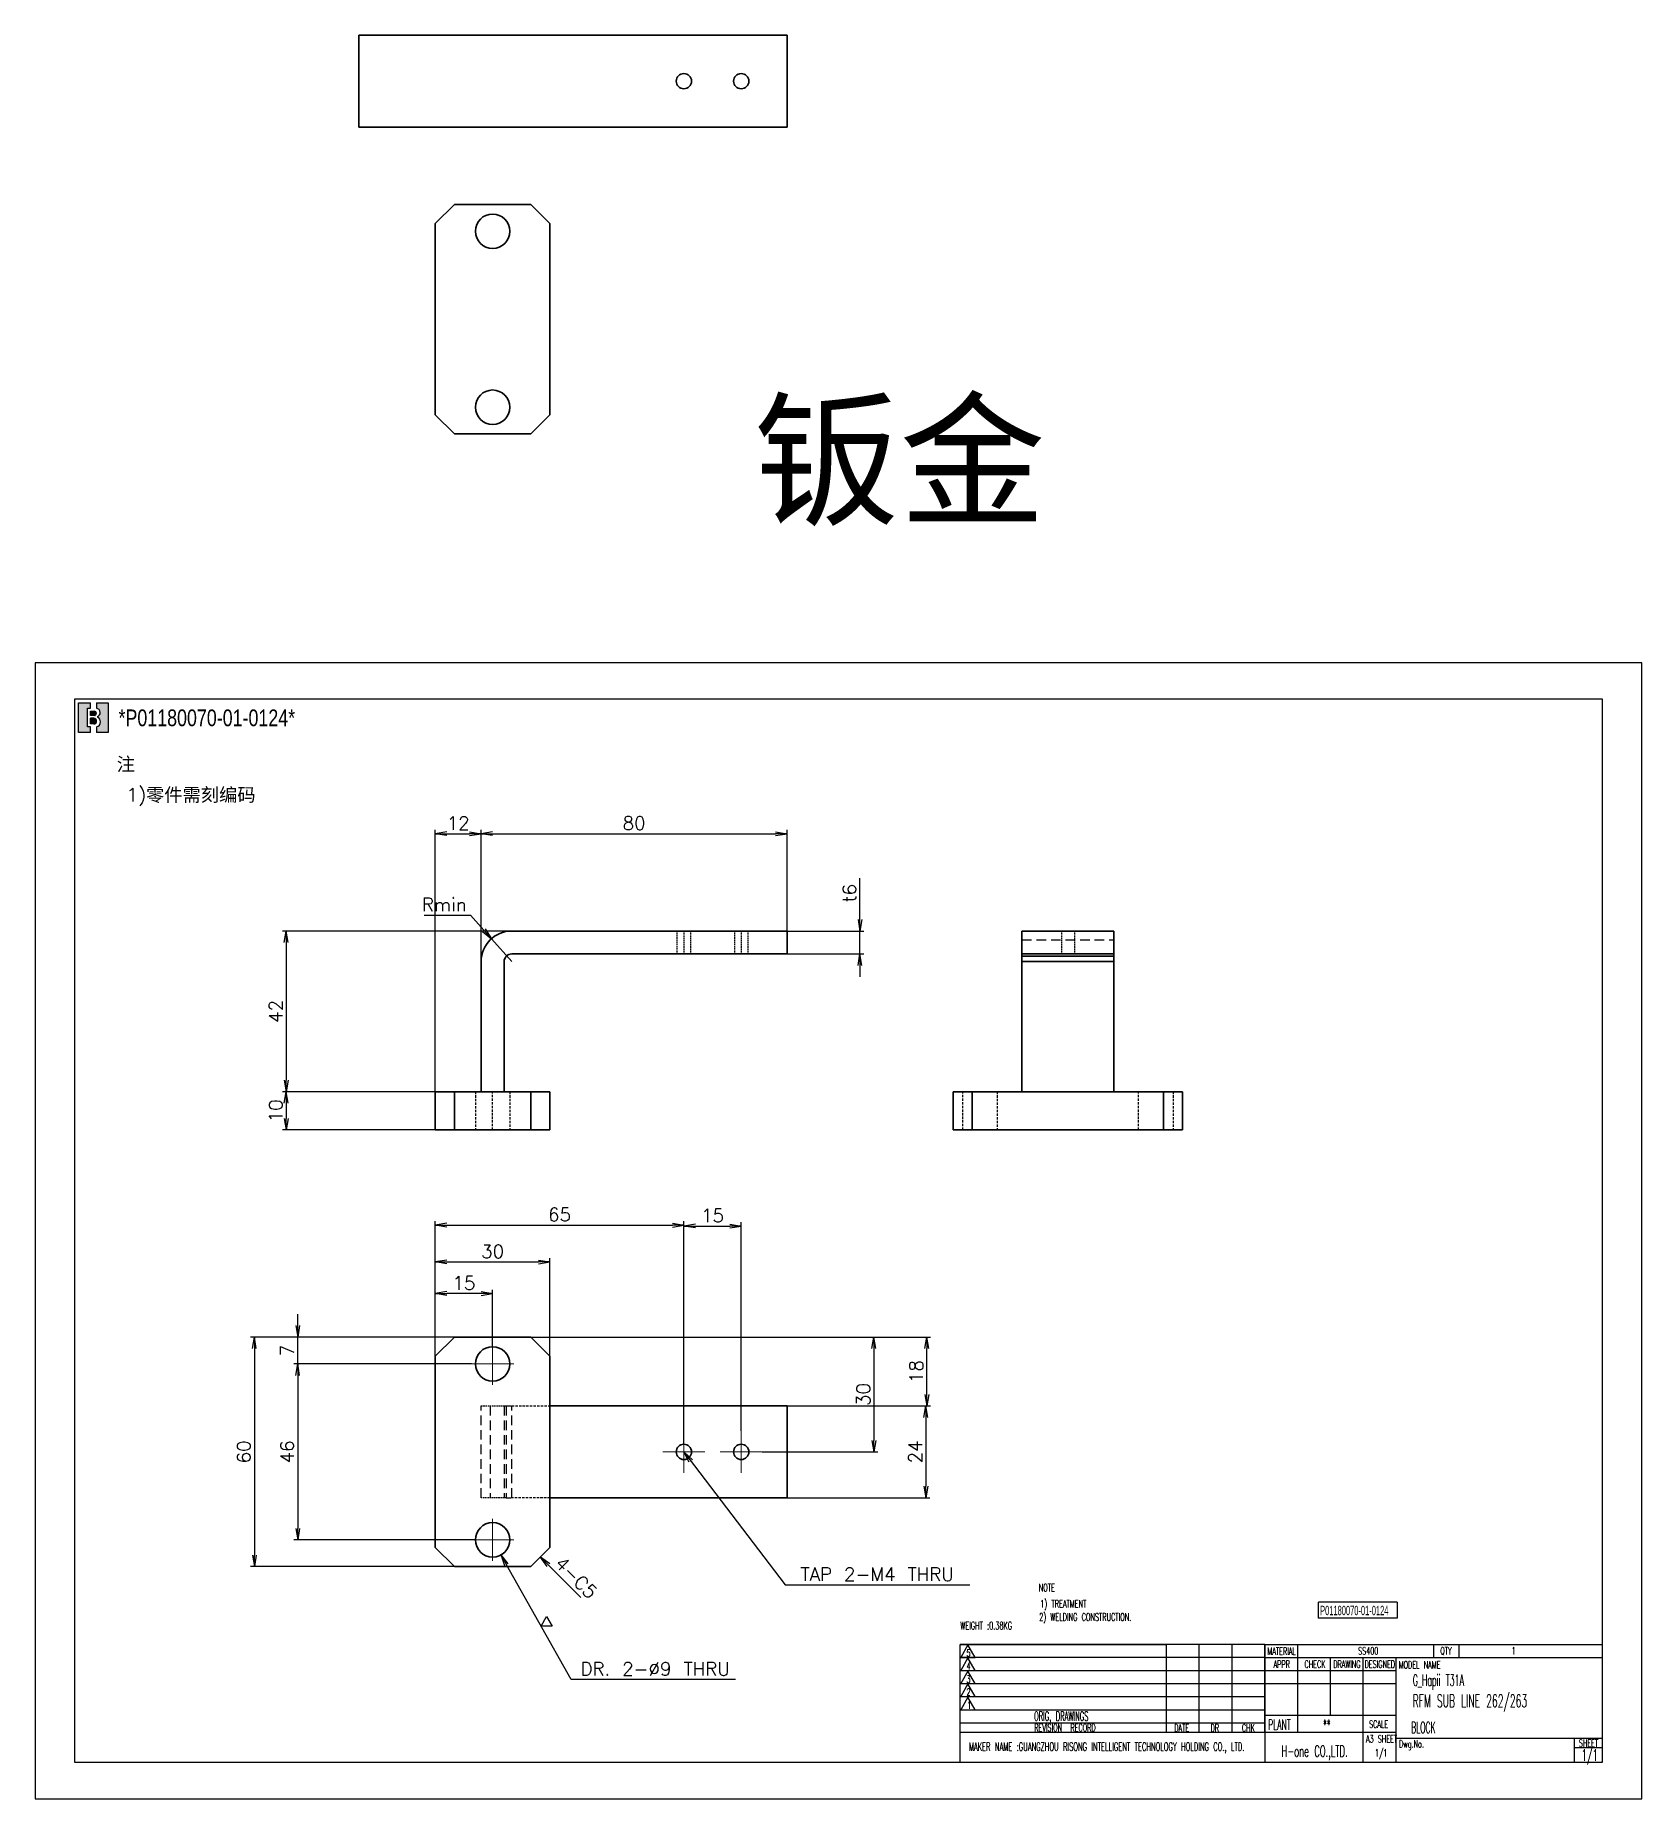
# Model space of a CAD drawing. Header units: inches. Extents: x 21 to 8642, y -3779 to 2137.
# Drawn here: x 5939.6 to 6359.6, y 18.9 to 480 of the extents above; entities that cross this region are included whole.
import ezdxf

# ---------------------------------------------------------------- set-up
doc = ezdxf.new("R2010")
doc.units = ezdxf.units.IN
doc.header["$MEASUREMENT"] = 0
doc.linetypes.add('CENTER-HOKUTO', pattern=[23, 20, -1, 1, -1])
doc.linetypes.add('HIDDEN-HOKUTO', pattern=[3.8, 2.5, -1.3])
doc.layers.add('AM_HID', color=1, linetype='HIDDEN-HOKUTO', lineweight=25)
doc.layers.add('title_frame', color=7, linetype='Continuous')
doc.layers.add('word_dim', color=253, linetype='Continuous')
doc.styles.add('MX_NOTE_STANDARD', font='txt.shx', dxfattribs={"bigfont": 'bigfont.shx'})
doc.styles.get("Standard").update_dxf_attribs({"font": 'txt', "bigfont": 'gbcbig.shx'})
doc.dimstyles.new('STANDARD1-1', dxfattribs={"dimtxt": 3.5, "dimasz": 3, "dimexe": 1, "dimexo": 0, "dimgap": 1, "dimtad": 3, "dimdsep": 46, "dimtxsty": 'Standard', "dimblk1": 'OPEN', "dimblk2": 'OPEN', "dimsah": 1, "dimcen": 0, "dimclrd": 256, "dimclre": 256, "dimclrt": 3, "dimazin": 2, "dimtfac": 1, "dimtmove": 0, "dimatfit": 3, "dimldrblk": 'OPEN', "dimfxl": 1, "dimtolj": 1, "dimlwd": 25, "dimlwe": 25, "dimarcsym": 0})
doc.dimstyles.new('STANDARD1-1$3', dxfattribs={"dimtxt": 3.5, "dimasz": 3, "dimexe": 1, "dimexo": 0, "dimgap": 1, "dimtad": 3, "dimtoh": 1, "dimdsep": 46, "dimtxsty": 'Standard', "dimblk1": 'OPEN', "dimblk2": 'OPEN', "dimsah": 1, "dimcen": 0, "dimclrd": 256, "dimclre": 256, "dimclrt": 3, "dimazin": 2, "dimtfac": 1, "dimtofl": 0, "dimtmove": 0, "dimatfit": 3, "dimldrblk": 'OPEN', "dimfxl": 1, "dimtolj": 1, "dimlwd": 25, "dimlwe": 25, "dimarcsym": 0})
doc.dimstyles.new('STANDARD1-1$4', dxfattribs={"dimtxt": 3.5, "dimasz": 3, "dimexe": 1, "dimexo": 0, "dimgap": 1, "dimtad": 3, "dimtoh": 1, "dimdsep": 46, "dimtxsty": 'Standard', "dimblk1": 'OPEN', "dimblk2": 'OPEN', "dimsah": 1, "dimcen": 0, "dimclrd": 256, "dimclre": 256, "dimclrt": 3, "dimazin": 2, "dimtfac": 1, "dimtmove": 0, "dimatfit": 3, "dimldrblk": 'OPEN', "dimfxl": 1, "dimtolj": 1, "dimlwd": 25, "dimlwe": 25, "dimarcsym": 0})

msp = doc.modelspace()

# ---------------------------------------------------------------- texts
at = {"linetype": 'Continuous', "ltscale": 2, "insert": (6127.37604701696, 382.8282132280747), "char_height": 28, "width": 97.82244757481385, "attachment_point": 1}
msp.add_mtext('{\\fMicrosoft YaHei|b0|i0|c134|p34;\\C3;钣金}', dxfattribs=at)
at = {"ltscale": 2, "char_height": 3.5, "attachment_point": 1}
for s, insert, width in [('{\\fSimSun|b0|i0|c134|p2;\\C3;注}', (5960.885780690007, 291.1571946869171), 10.36469167833275), ('{\\Fromans,bigfont|c134;\\C3;1)\\fSimSun|b0|i0|c134|p2;零件需刻编码}', (5963.451035547421, 283.149245848062), 96.90613264959393)]:
    msp.add_mtext(s, dxfattribs=dict(at, insert=insert, width=width))
at = {"linetype": 'Continuous', "insert": (6299.74631366617, 49.39659357394839), "char_height": 3, "width": 50.90000000000009, "attachment_point": 4}
msp.add_mtext('{\\W0.5;\\C3;G_Hapii T31A}', dxfattribs=at)
at = {"layer": 'title_frame', "color": 3, "style": 'MX_NOTE_STANDARD'}
for s, height, width, p in [('NOTE', 1.96, 0.5450000000000002, (6201.954994569651, 73.12166591203413)), ('1) TREATMENT', 1.96, 0.5450000000000002, (6202.343911195205, 68.89835340496711)), ('WEIGHT :0.38KG ', 1.96, 0.5450000000000002, (6181.468483228326, 63.19231998434179)), ('2) WELDING CONSTRUCTION.', 1.96, 0.5450000000000002, (6202.078182950545, 65.43998679446076)), ('5', 1.87964, 0.5450000000000002, (6183.029447071867, 56.09090098521256)), ('MATERIAL', 1.933344, 0.5450000000000002, (6261.741294885696, 56.51486143155989)), ('SS400', 1.933344, 0.5450000000000002, (6285.442534942968, 56.59878745065498)), ('QTY', 1.933344, 0.5450000000000002, (6306.942295685412, 56.59878745065498)), ('1', 1.933344, 0.5450000000000002, (6325.570114823002, 56.59878745065498)), ('4', 1.87964, 0.5450000000000002, (6183.029447071867, 52.68315493567707)), ('3', 1.87964, 0.5450000000000002, (6183.029447071867, 49.22420833602655)), ('APPR', 1.933344, 0.5450000000000002, (6263.33697429643, 53.11310312267005)), ('CHECK', 1.933344, 0.5450000000000002, (6271.43283407172, 53.11310312267005)), ('DRAWING', 1.933344, 0.5450000000000002, (6278.952334665753, 53.11310312267005)), ('DESIGNED', 1.933344, 0.5450000000000002, (6287.143814390294, 53.11310312267005)), ('MODEL NAME', 1.933344, 0.5450000000000002, (6296.072254097207, 52.96575117679595)), ('2', 1.87964, 0.5450000000000002, (6183.029447071867, 45.87932308995141)), ('RFM SUB LINE 262/263', 3.300000000000001, 0.534099999999995, (6299.707984858951, 42.82749827580983)), ('1', 1.87964, 0.5450000000000002, (6183.225689151006, 42.42037649029726)), ('ORIG, DRAWINGS', 2.362976051216126, 0.5450000000000002, (6200.7179890883, 39.31508789580903)), ('REVISION  RECORD', 1.933344, 0.5450000000000002, (6200.768018375356, 36.53366505760414)), ('DATE', 1.933344, 0.5450000000000002, (6237.381466988185, 36.45381033936201)), ('DR', 1.933344, 0.5450000000000002, (6246.875454950061, 36.44359218212912)), ('CHK', 1.933344, 0.5450000000000002, (6255.052092710948, 36.47635599921841)), ('PLANT', 2.6852, 0.5450000000000002, (6261.905229760365, 36.9703326283211)), ('**', 2.6852, 0.5450000000000002, (6276.262130416757, 36.9703326283211)), ('SCALE', 1.933344, 0.5450000000000002, (6288.319789401607, 37.4109506125983)), ('BLOCK', 2.94, 0.5, (6299.294160801366, 36.08535877504028)), ('MAKER NAME :GUANGZHOU RISONG INTELLIGENT TECHNOLOGY HOLDING CO., LTD.', 2.16, 0.5341000000000022, (6183.668040414314, 31.44275221408816)), ('H-one CO.,LTD.', 2.94, 0.5450000000000002, (6265.425053057088, 29.8948149286457)), ('A3 SHEET', 1.933344, 0.5450000000000002, (6287.49878219393, 33.59340656173072)), ('Dwg.No.', 1.933344, 0.5450000000000002, (6296.158109189391, 32.27450820723743)), ('SHEET', 1.933344, 0.5450000000000002, (6343.159084590823, 32.50389608834803)), ('1/1', 3, 0.5340999999999667, (6343.87600604506, 28.85220761176743)), ('1/1', 1.933344, 0.5450000000000002, (6289.850525246964, 29.91410233228953))]:
    msp.add_text(s, height=height, dxfattribs=dict(at, width=width)).set_placement(p)
at = {"layer": 'title_frame', "color": 3, "insert": (6275.51053575086, 69.3553344722909), "char_height": 2.45, "width": 4.110702489910182, "attachment_point": 1, "style": 'MX_NOTE_STANDARD'}
msp.add_mtext('{\\f3 of 9 Barcode|b0|i0|c0|p82;\\W0.5;P01180070-\\f3 of 9 Barcode|b0|i0|c134|p82;01\\f3 of 9 Barcode|b0|i0|c0|p82;-0\\f3 of 9 Barcode|b0|i0|c134|p82;1\\f3 of 9 Barcode|b0|i0|c0|p82;2\\f3 of 9 Barcode|b0|i0|c134|p82;4}', dxfattribs=at)
at = {"layer": 'word_dim', "color": 3, "linetype": 'Continuous', "ltscale": 2}
msp.add_text('4-C5', height=3.5, rotation=315, dxfattribs=at).set_placement((6075.164467057913, 80.09740898531663))
at = {"layer": 'word_dim', "color": 3, "linetype": 'Continuous', "insert": (5961.359333533184, 303.697621917634), "char_height": 4.361, "width": 100, "attachment_point": 1}
msp.add_mtext('{\\f3 of 9 Barcode|b0|i0|c0|p82;\\W0.8;*P01180070-\\f3 of 9 Barcode|b0|i0|c134|p82;01\\f3 of 9 Barcode|b0|i0|c0|p82;-0\\f3 of 9 Barcode|b0|i0|c134|p82;124\\f3 of 9 Barcode|b0|i0|c0|p82;*}', dxfattribs=at)
at = {"layer": 'word_dim', "color": 3, "linetype": 'Continuous', "ltscale": 2, "insert": (6139.639528833026, 75.84361755016425), "char_height": 3.5, "attachment_point": 7}
msp.add_mtext('TAP 2-M4 THRU', dxfattribs=at)

# ---------------------------------------------------------------- blocks, each defined once
blk = doc.blocks.new('B機密ﾏｰｸ')
blk.add_hatch(color=1).paths.add_polyline_path([(0.3999999986702711, 0.8149999997779807), (0.3999999986702711, 0.9999999997779806), (-1.3297288e-09, 0.9999999997779806), (-1.3297288e-09, -2.220193e-10), (0.3999999986702711, -2.220193e-10), (0.3999999986702711, 0.1849999997779807), (0.2999999986702711, 0.1849999997779807), (0.2999999986702711, 0.8149999997779807)])
h = blk.add_hatch(color=1)
edge = h.paths.add_edge_path()
edge.add_arc((0.5299999986702706, 0.6449999997779808), 0.07, 359.9999999999989, 450)
edge.add_line((0.5299999986702706, 0.7149999997779806), (0.3999999986702711, 0.7149999997779806))
edge.add_line((0.3999999986702711, 0.7149999997779806), (0.3999999986702711, 0.5749999997779809))
edge.add_line((0.3999999986702711, 0.5749999997779809), (0.5299999986702701, 0.5749999997779809))
edge.add_arc((0.5299999986702701, 0.6449999997779808), 0.07, 270, 359.9999999999999)
h = blk.add_hatch(color=1)
edge = h.paths.add_edge_path()
edge.add_line((0.5999999986702714, 0.9999999997779806), (0.5999999986702718, 0.8142220507965398))
edge.add_arc((0.5849999986702712, 0.6699999997779816), 0.1449999999999991, -5.115907697472721e-13, 84.06222754839428, ccw=False)
edge.add_arc((0.5849999986702707, 0.6699999997779802), 0.1449999999999993, -69.82872865353448, 1.1368683772161603e-13, ccw=False)
edge.add_line((0.6349999986702715, 0.5338934238898192), (0.6349999986702711, 0.5120827805020305))
edge.add_arc((0.5699999986702688, 0.3549999997779789), 0.1700000000000021, 3.979039320256561e-13, 67.5204943905955, ccw=False)
edge.add_arc((0.5699999986702724, 0.3549999997779802), 0.1699999999999993, -79.83575137827683, 0, ccw=False)
edge.add_line((0.5999999986702714, 0.1876679944711657), (0.5999999986702714, -2.220192918400699e-10))
edge.add_line((0.5999999986702714, -2.220193e-10), (0.9999999986702712, -2.220193e-10))
edge.add_line((0.9999999986702712, -2.220193e-10), (0.9999999986702712, 0.9999999997779806))
edge.add_line((0.9999999986702712, 0.9999999997779806), (0.5999999986702714, 0.9999999997779806))
h = blk.add_hatch(color=1)
edge = h.paths.add_edge_path()
edge.add_arc((0.5149999986702705, 0.3799999997779802), 0.095, 1.018e-13, 90)
edge.add_line((0.5149999986702705, 0.4749999997779804), (0.3999999986702711, 0.4749999997779808))
edge.add_line((0.3999999986702711, 0.4749999997779808), (0.3999999986702711, 0.2849999997779809))
edge.add_line((0.3999999986702711, 0.2849999997779809), (0.5149999986702718, 0.2849999997779809))
edge.add_arc((0.5149999986702718, 0.379999999777981), 0.095, 270, 360.0000000000003)
at = {"color": 1}
for p, q in [((-1.3297288e-09, -2.220193e-10), (-1.3297288e-09, 0.9999999997779806)), ((-1.3297288e-09, 0.9999999997779806), (0.3999999986702711, 0.9999999997779806)), ((0.2999999986702711, 0.8149999997779807), (0.3999999986702711, 0.8149999997779807)), ((0.2999999986702711, 0.1849999997779807), (0.2999999986702711, 0.8149999997779807)), ((0.3999999986702711, 0.8149999997779807), (0.3999999986702711, 0.9999999997779806)), ((0.3999999986702711, 0.7149999997779806), (0.5299999986702706, 0.7149999997779806)), ((0.3999999986702711, 0.5749999997779809), (0.3999999986702711, 0.7149999997779806)), ((0.5999999986702714, 0.9999999997779806), (0.5999999986702718, 0.8142220507965398)), ((0.5999999986702714, 0.9999999997779806), (0.9999999986702712, 0.9999999997779806)), ((0.5999999986702705, 0.6449999997779794), (0.59999999867027, 0.6449999997779803)), ((0.7299999986702704, 0.6699999997779807), (0.7299999986702704, 0.6699999997779802)), ((0.9999999986702712, 0.9999999997779806), (0.9999999986702712, -2.220193e-10)), ((0.3999999986702711, 0.1849999997779807), (0.2999999986702711, 0.1849999997779807)), ((0.5299999986702701, 0.5749999997779809), (0.3999999986702711, 0.5749999997779809)), ((0.5149999986702705, 0.4749999997779804), (0.3999999986702711, 0.4749999997779808)), ((0.3999999986702711, 0.2849999997779809), (0.3999999986702711, 0.4749999997779808)), ((0.5149999986702718, 0.2849999997779809), (0.3999999986702711, 0.2849999997779809)), ((0.3999999986702711, -2.220193e-10), (0.3999999986702711, 0.1849999997779807)), ((0.5699999986702711, 0.5249999997779802), (0.5699999986702716, 0.5249999997779807)), ((0.5999999986702714, 0.1876679944711657), (0.5999999986702714, -2.220193e-10)), ((0.6099999986702707, 0.3799999997779806), (0.609999998670272, 0.3799999997779815)), ((0.6349999986702715, 0.5338934238898192), (0.6349999986702711, 0.5120827805020305)), ((0.739999998670271, 0.3549999997779802), (0.739999998670271, 0.3549999997779802)), ((0.3999999986702711, -2.220193e-10), (-1.3297288e-09, -2.220193e-10)), ((0.9999999986702712, -2.220193e-10), (0.5999999986702714, -2.220193e-10))]:
    blk.add_line(p, q, dxfattribs=at)
for centre, radius, start, end in [((0.5299999986702706, 0.6449999997779808), 0.07, 359.9999999999989, 90), ((0.5299999986702701, 0.6449999997779808), 0.07, 270, 359.9999999999999), ((0.5849999986702712, 0.6699999997779816), 0.1449999999999991, 359.9999999999995, 84.06222754839432), ((0.5849999986702707, 0.6699999997779802), 0.1449999999999993, 290.1712713464655, 1.781e-13), ((0.5149999986702705, 0.3799999997779802), 0.095, 1.018e-13, 90), ((0.5149999986702718, 0.379999999777981), 0.095, 270, 2.799e-13), ((0.5699999986702724, 0.3549999997779802), 0.1699999999999993, 280.1642486217232, 0), ((0.5699999986702688, 0.3549999997779789), 0.1700000000000021, 4.58e-13, 67.52049439059552)]:
    blk.add_arc(centre, radius, start, end, dxfattribs=at)
blk.add_attdef('B機密ﾏｰｸ', (-0.0857467348302255, 1.074949466596297), '', height=0.2)
blk = doc.blocks.new('_Open')
at = {"color": 0, "lineweight": -2}
for p, q in [((-1, 0.1666666666666667), (0, 0)), ((-1, -0.1666666666666667), (0, 0)), ((0, 0), (-1, 0))]:
    blk.add_line(p, q, dxfattribs=at)
blk = doc.blocks.new('*D92')
at = {"layer": 'DEFPOINTS', "color": 0, "linetype": 'Continuous', "ltscale": 2, "transparency": 16777216}
for p in [(6064.164467057913, 245.7761581706886), (6005.210209275961, 203.7761581706923), (6044.164467057913, 203.7761581706923)]:
    blk.add_point(p, dxfattribs=at)
at = {"layer": 'word_dim', "linetype": 'Continuous', "lineweight": 25, "ltscale": 2, "transparency": 16777216}
for p, q in [((6064.164467057913, 245.7761581706886), (6004.210209275961, 245.7761581706886)), ((6005.210209275961, 242.7761581706886), (6005.210209275961, 206.7761581706923)), ((6044.164467057913, 203.7761581706923), (6004.210209275961, 203.7761581706923))]:
    blk.add_line(p, q, dxfattribs=at)
at = {"layer": 'word_dim', "linetype": 'Continuous', "lineweight": 25, "ltscale": 2, "transparency": 16777216, "xscale": 3, "yscale": 3, "zscale": 3}
for p, rotation in [((6005.210209275961, 245.7761581706886), 90), ((6005.210209275961, 203.7761581706923), 270)]:
    blk.add_blockref('_Open', p, dxfattribs=dict(at, rotation=rotation))
at = {"layer": 'word_dim', "color": 3, "linetype": 'Continuous', "ltscale": 2, "transparency": 16777216, "insert": (6002.460209275961, 224.7761581706914), "char_height": 3.5, "attachment_point": 5, "rotation": 90}
blk.add_mtext('\\A1;42', dxfattribs=at)
blk = doc.blocks.new('*D93')
at = {"layer": 'DEFPOINTS', "color": 0, "linetype": 'Continuous', "ltscale": 2, "transparency": 16777216}
for p in [(6044.164467057913, 203.7761581706923), (6005.210209275961, 193.7761581706959), (6044.164467057913, 193.7761581706959)]:
    blk.add_point(p, dxfattribs=at)
at = {"layer": 'word_dim', "linetype": 'Continuous', "lineweight": 25, "ltscale": 2, "transparency": 16777216}
for p, q in [((6044.164467057913, 203.7761581706923), (6004.210209275961, 203.7761581706923)), ((6005.210209275961, 200.7761581706923), (6005.210209275961, 196.7761581706959)), ((6044.164467057913, 193.7761581706959), (6004.210209275961, 193.7761581706959))]:
    blk.add_line(p, q, dxfattribs=at)
at = {"layer": 'word_dim', "linetype": 'Continuous', "lineweight": 25, "ltscale": 2, "transparency": 16777216, "xscale": 3, "yscale": 3, "zscale": 3}
for p, rotation in [((6005.210209275961, 203.7761581706923), 90), ((6005.210209275961, 193.7761581706959), 270)]:
    blk.add_blockref('_Open', p, dxfattribs=dict(at, rotation=rotation))
at = {"layer": 'word_dim', "color": 3, "linetype": 'Continuous', "ltscale": 2, "transparency": 16777216, "insert": (6002.460209275961, 198.7761581706951), "char_height": 3.5, "attachment_point": 5, "rotation": 90}
blk.add_mtext('\\A1;10', dxfattribs=at)
blk = doc.blocks.new('*D94')
at = {"layer": 'DEFPOINTS', "color": 0, "linetype": 'Continuous', "ltscale": 2, "transparency": 16777216}
for p in [(6049.164467057913, 139.5974089853166), (5996.877063302514, 79.59740898531665), (6052.56316714507, 79.59740898531663)]:
    blk.add_point(p, dxfattribs=at)
at = {"layer": 'word_dim', "linetype": 'Continuous', "lineweight": 25, "ltscale": 2, "transparency": 16777216}
for p, q in [((6049.164467057913, 139.5974089853166), (5995.877063302514, 139.5974089853166)), ((5996.877063302514, 136.5974089853166), (5996.877063302514, 82.59740898531665)), ((6052.56316714507, 79.59740898531663), (5995.877063302514, 79.59740898531665))]:
    blk.add_line(p, q, dxfattribs=at)
at = {"layer": 'word_dim', "linetype": 'Continuous', "lineweight": 25, "ltscale": 2, "transparency": 16777216, "xscale": 3, "yscale": 3, "zscale": 3}
for p, rotation in [((5996.877063302514, 139.5974089853166), 90), ((5996.877063302514, 79.59740898531665), 270)]:
    blk.add_blockref('_Open', p, dxfattribs=dict(at, rotation=rotation))
at = {"layer": 'word_dim', "color": 3, "linetype": 'Continuous', "ltscale": 2, "transparency": 16777216, "insert": (5994.127063302514, 109.5974089853176), "char_height": 3.5, "attachment_point": 5, "rotation": 90}
blk.add_mtext('\\A1;60', dxfattribs=at)
blk = doc.blocks.new('*D95')
at = {"layer": 'DEFPOINTS', "color": 0, "linetype": 'Continuous', "ltscale": 2, "transparency": 16777216}
for p in [(6066.431530005708, 139.5974089853203), (6172.683220177731, 139.5974089853202), (6079.872956461842, 121.5974089853166)]:
    blk.add_point(p, dxfattribs=at)
at = {"layer": 'word_dim', "linetype": 'Continuous', "lineweight": 25, "ltscale": 2, "transparency": 16777216}
for p, q in [((6066.431530005708, 139.5974089853203), (6173.683220177731, 139.5974089853202)), ((6172.683220177731, 124.5974089853166), (6172.683220177731, 136.5974089853202)), ((6079.872956461842, 121.5974089853166), (6173.683220177731, 121.5974089853166))]:
    blk.add_line(p, q, dxfattribs=at)
at = {"layer": 'word_dim', "linetype": 'Continuous', "lineweight": 25, "ltscale": 2, "transparency": 16777216, "xscale": 3, "yscale": 3, "zscale": 3}
for p, rotation in [((6172.683220177731, 139.5974089853202), 90), ((6172.683220177731, 121.5974089853166), 270)]:
    blk.add_blockref('_Open', p, dxfattribs=dict(at, rotation=rotation))
at = {"layer": 'word_dim', "color": 3, "linetype": 'Continuous', "ltscale": 2, "transparency": 16777216, "insert": (6169.933220177731, 130.5974089853194), "char_height": 3.5, "attachment_point": 5, "rotation": 90}
blk.add_mtext('\\A1;18', dxfattribs=at)
blk = doc.blocks.new('*D96')
at = {"layer": 'DEFPOINTS', "color": 0, "linetype": 'Continuous', "ltscale": 2, "transparency": 16777216}
for p in [(6136.164467057913, 121.5974089853166), (6136.164467057913, 97.59740898531663), (6172.433220177731, 97.59740898531663)]:
    blk.add_point(p, dxfattribs=at)
at = {"layer": 'word_dim', "linetype": 'Continuous', "lineweight": 25, "ltscale": 2, "transparency": 16777216}
for p, q in [((6136.164467057913, 121.5974089853166), (6173.433220177731, 121.5974089853166)), ((6172.433220177731, 118.5974089853166), (6172.433220177731, 100.5974089853166)), ((6136.164467057913, 97.59740898531663), (6173.433220177731, 97.59740898531663))]:
    blk.add_line(p, q, dxfattribs=at)
at = {"layer": 'word_dim', "linetype": 'Continuous', "lineweight": 25, "ltscale": 2, "transparency": 16777216, "xscale": 3, "yscale": 3, "zscale": 3}
for p, rotation in [((6172.433220177731, 121.5974089853166), 90), ((6172.433220177731, 97.59740898531663), 270)]:
    blk.add_blockref('_Open', p, dxfattribs=dict(at, rotation=rotation))
at = {"layer": 'word_dim', "color": 3, "linetype": 'Continuous', "ltscale": 2, "transparency": 16777216, "insert": (6169.683220177731, 109.5974089853176), "char_height": 3.5, "attachment_point": 5, "rotation": 90}
blk.add_mtext('\\A1;24', dxfattribs=at)
blk = doc.blocks.new('*D97')
at = {"layer": 'DEFPOINTS', "color": 0, "linetype": 'Continuous', "ltscale": 2, "transparency": 16777216}
for p in [(6056.164467057913, 271.2242556495271), (6056.164467057913, 237.7761581706959), (6044.164467057913, 203.7761581706923)]:
    blk.add_point(p, dxfattribs=at)
at = {"layer": 'word_dim', "linetype": 'Continuous', "lineweight": 25, "ltscale": 2, "transparency": 16777216}
for p, q in [((6044.164467057913, 203.7761581706923), (6044.164467057913, 272.2242556495271)), ((6056.164467057913, 237.7761581706959), (6056.164467057913, 272.2242556495271)), ((6047.164467057913, 271.2242556495271), (6053.164467057913, 271.2242556495271))]:
    blk.add_line(p, q, dxfattribs=at)
at = {"layer": 'word_dim', "linetype": 'Continuous', "lineweight": 25, "ltscale": 2, "transparency": 16777216, "xscale": 3, "yscale": 3, "zscale": 3, "rotation": 180}
blk.add_blockref('_Open', (6044.164467057913, 271.2242556495271), dxfattribs=at)
at = {"layer": 'word_dim', "linetype": 'Continuous', "lineweight": 25, "ltscale": 2, "transparency": 16777216, "xscale": 3, "yscale": 3, "zscale": 3}
blk.add_blockref('_Open', (6056.164467057913, 271.2242556495271), dxfattribs=at)
at = {"layer": 'word_dim', "color": 3, "linetype": 'Continuous', "ltscale": 2, "transparency": 16777216, "insert": (6050.164467057913, 273.9742556495271), "char_height": 3.5, "attachment_point": 5}
blk.add_mtext('\\A1;12', dxfattribs=at)
blk = doc.blocks.new('*D98')
at = {"layer": 'DEFPOINTS', "color": 0, "linetype": 'Continuous', "ltscale": 2, "transparency": 16777216}
for p in [(6136.164467057913, 271.2242556495271), (6136.164467057913, 245.7761581706923), (6056.164467057913, 236.1817709845286)]:
    blk.add_point(p, dxfattribs=at)
at = {"layer": 'word_dim', "linetype": 'Continuous', "lineweight": 25, "ltscale": 2, "transparency": 16777216}
for p, q in [((6056.164467057913, 236.1817709845286), (6056.164467057913, 272.2242556495271)), ((6136.164467057913, 245.7761581706923), (6136.164467057913, 272.2242556495271)), ((6059.164467057913, 271.2242556495271), (6133.164467057913, 271.2242556495271))]:
    blk.add_line(p, q, dxfattribs=at)
at = {"layer": 'word_dim', "linetype": 'Continuous', "lineweight": 25, "ltscale": 2, "transparency": 16777216, "xscale": 3, "yscale": 3, "zscale": 3, "rotation": 180}
blk.add_blockref('_Open', (6056.164467057913, 271.2242556495271), dxfattribs=at)
at = {"layer": 'word_dim', "linetype": 'Continuous', "lineweight": 25, "ltscale": 2, "transparency": 16777216, "xscale": 3, "yscale": 3, "zscale": 3}
blk.add_blockref('_Open', (6136.164467057913, 271.2242556495271), dxfattribs=at)
at = {"layer": 'word_dim', "color": 3, "linetype": 'Continuous', "ltscale": 2, "transparency": 16777216, "insert": (6096.164467057913, 273.9742556495271), "char_height": 3.5, "attachment_point": 5}
blk.add_mtext('\\A1;80', dxfattribs=at)
blk = doc.blocks.new('*D99')
at = {"layer": 'DEFPOINTS', "color": 0, "linetype": 'Continuous', "ltscale": 2, "transparency": 16777216}
for p in [(6074.164467057913, 159.2592670295649), (6044.164467057913, 129.9547458712309), (6074.164467057913, 129.9547458712309)]:
    blk.add_point(p, dxfattribs=at)
at = {"layer": 'word_dim', "linetype": 'Continuous', "lineweight": 25, "ltscale": 2, "transparency": 16777216}
for p, q in [((6044.164467057913, 129.9547458712309), (6044.164467057913, 160.2592670295649)), ((6047.164467057913, 159.2592670295649), (6071.164467057913, 159.2592670295649)), ((6074.164467057913, 129.9547458712309), (6074.164467057913, 160.2592670295649))]:
    blk.add_line(p, q, dxfattribs=at)
at = {"layer": 'word_dim', "linetype": 'Continuous', "lineweight": 25, "ltscale": 2, "transparency": 16777216, "xscale": 3, "yscale": 3, "zscale": 3, "rotation": 180}
blk.add_blockref('_Open', (6044.164467057913, 159.2592670295649), dxfattribs=at)
at = {"layer": 'word_dim', "linetype": 'Continuous', "lineweight": 25, "ltscale": 2, "transparency": 16777216, "xscale": 3, "yscale": 3, "zscale": 3}
blk.add_blockref('_Open', (6074.164467057913, 159.2592670295649), dxfattribs=at)
at = {"layer": 'word_dim', "color": 3, "linetype": 'Continuous', "ltscale": 2, "transparency": 16777216, "insert": (6059.164467057913, 162.0092670295649), "char_height": 3.5, "attachment_point": 5}
blk.add_mtext('\\A1;30', dxfattribs=at)
blk = doc.blocks.new('*D100')
at = {"layer": 'DEFPOINTS', "color": 0, "linetype": 'Continuous', "ltscale": 2, "transparency": 16777216}
for p in [(6044.164467057913, 151.0007860769779), (6059.164467057913, 137.0974089853166), (6044.164467057913, 133.1111730544158)]:
    blk.add_point(p, dxfattribs=at)
at = {"layer": 'word_dim', "linetype": 'Continuous', "lineweight": 25, "ltscale": 2, "transparency": 16777216}
for p, q in [((6044.164467057913, 133.1111730544158), (6044.164467057913, 152.0007860769779)), ((6056.164467057913, 151.0007860769779), (6047.164467057913, 151.0007860769779)), ((6059.164467057913, 137.0974089853166), (6059.164467057913, 152.0007860769779))]:
    blk.add_line(p, q, dxfattribs=at)
at = {"layer": 'word_dim', "linetype": 'Continuous', "lineweight": 25, "ltscale": 2, "transparency": 16777216, "xscale": 3, "yscale": 3, "zscale": 3, "rotation": 180}
blk.add_blockref('_Open', (6044.164467057913, 151.0007860769779), dxfattribs=at)
at = {"layer": 'word_dim', "linetype": 'Continuous', "lineweight": 25, "ltscale": 2, "transparency": 16777216, "xscale": 3, "yscale": 3, "zscale": 3}
blk.add_blockref('_Open', (6059.164467057913, 151.0007860769779), dxfattribs=at)
at = {"layer": 'word_dim', "color": 3, "linetype": 'Continuous', "ltscale": 2, "transparency": 16777216, "insert": (6051.664467057913, 153.7507860769779), "char_height": 3.5, "attachment_point": 5}
blk.add_mtext('\\A1;15', dxfattribs=at)
blk = doc.blocks.new('*D101')
at = {"layer": 'DEFPOINTS', "color": 0, "linetype": 'Continuous', "ltscale": 2, "transparency": 16777216}
for p in [(6109.164467057913, 168.8919040494452), (6044.164467057913, 112.149546856393), (6109.164467057913, 115.1030851089067)]:
    blk.add_point(p, dxfattribs=at)
at = {"layer": 'word_dim', "linetype": 'Continuous', "lineweight": 25, "ltscale": 2, "transparency": 16777216}
for p, q in [((6044.164467057913, 112.149546856393), (6044.164467057913, 169.8919040494452)), ((6047.164467057913, 168.8919040494452), (6106.164467057913, 168.8919040494452)), ((6109.164467057913, 115.1030851089067), (6109.164467057913, 169.8919040494452))]:
    blk.add_line(p, q, dxfattribs=at)
at = {"layer": 'word_dim', "linetype": 'Continuous', "lineweight": 25, "ltscale": 2, "transparency": 16777216, "xscale": 3, "yscale": 3, "zscale": 3, "rotation": 180}
blk.add_blockref('_Open', (6044.164467057913, 168.8919040494452), dxfattribs=at)
at = {"layer": 'word_dim', "linetype": 'Continuous', "lineweight": 25, "ltscale": 2, "transparency": 16777216, "xscale": 3, "yscale": 3, "zscale": 3}
blk.add_blockref('_Open', (6109.164467057913, 168.8919040494452), dxfattribs=at)
at = {"layer": 'word_dim', "color": 3, "linetype": 'Continuous', "ltscale": 2, "transparency": 16777216, "insert": (6076.664467057913, 171.6419040494452), "char_height": 3.5, "attachment_point": 5}
blk.add_mtext('\\A1;65', dxfattribs=at)
blk = doc.blocks.new('*D102')
at = {"layer": 'DEFPOINTS', "color": 0, "linetype": 'Continuous', "ltscale": 2, "transparency": 16777216}
for p in [(6124.164467057913, 168.6419040494452), (6109.164467057913, 111.5974089853166), (6124.164467057913, 115.1030851089067)]:
    blk.add_point(p, dxfattribs=at)
at = {"layer": 'word_dim', "linetype": 'Continuous', "lineweight": 25, "ltscale": 2, "transparency": 16777216}
for p, q in [((6109.164467057913, 111.5974089853166), (6109.164467057913, 169.6419040494452)), ((6112.164467057913, 168.6419040494452), (6121.164467057913, 168.6419040494452)), ((6124.164467057913, 115.1030851089067), (6124.164467057913, 169.6419040494452))]:
    blk.add_line(p, q, dxfattribs=at)
at = {"layer": 'word_dim', "linetype": 'Continuous', "lineweight": 25, "ltscale": 2, "transparency": 16777216, "xscale": 3, "yscale": 3, "zscale": 3, "rotation": 180}
blk.add_blockref('_Open', (6109.164467057913, 168.6419040494452), dxfattribs=at)
at = {"layer": 'word_dim', "linetype": 'Continuous', "lineweight": 25, "ltscale": 2, "transparency": 16777216, "xscale": 3, "yscale": 3, "zscale": 3}
blk.add_blockref('_Open', (6124.164467057913, 168.6419040494452), dxfattribs=at)
at = {"layer": 'word_dim', "color": 3, "linetype": 'Continuous', "ltscale": 2, "transparency": 16777216, "insert": (6116.664467057913, 171.3919040494452), "char_height": 3.5, "attachment_point": 5}
blk.add_mtext('\\A1;15', dxfattribs=at)
blk = doc.blocks.new('*D103')
at = {"layer": 'DEFPOINTS', "color": 0, "linetype": 'Continuous', "ltscale": 2, "transparency": 16777216}
for p in [(6008.218343356291, 139.5974089853166), (6049.164467057913, 139.5974089853166), (6053.658790934323, 132.5974089853166)]:
    blk.add_point(p, dxfattribs=at)
at = {"layer": 'word_dim', "linetype": 'Continuous', "lineweight": 25, "ltscale": 2, "transparency": 16777216}
for p, q in [((6008.218343356291, 142.5974089853166), (6008.218343356291, 145.5974089853166)), ((6049.164467057913, 139.5974089853166), (6007.218343356291, 139.5974089853166)), ((6008.218343356291, 132.5974089853166), (6008.218343356291, 139.5974089853166)), ((6053.658790934323, 132.5974089853166), (6007.218343356291, 132.5974089853166)), ((6008.218343356291, 129.5974089853166), (6008.218343356291, 126.5974089853166))]:
    blk.add_line(p, q, dxfattribs=at)
at = {"layer": 'word_dim', "linetype": 'Continuous', "lineweight": 25, "ltscale": 2, "transparency": 16777216, "xscale": 3, "yscale": 3, "zscale": 3}
for p, rotation in [((6008.218343356291, 139.5974089853166), 270), ((6008.218343356291, 132.5974089853166), 90)]:
    blk.add_blockref('_Open', p, dxfattribs=dict(at, rotation=rotation))
at = {"layer": 'word_dim', "color": 3, "linetype": 'Continuous', "ltscale": 2, "transparency": 16777216, "insert": (6005.468343356291, 136.0974089853176), "char_height": 3.5, "attachment_point": 5, "rotation": 90}
blk.add_mtext('\\A1;7', dxfattribs=at)
blk = doc.blocks.new('*D104')
at = {"layer": 'DEFPOINTS', "color": 0, "linetype": 'Continuous', "ltscale": 2, "transparency": 16777216}
for p in [(6053.658790934323, 132.5974089853166), (6008.218343356291, 86.59740898531665), (6054.664467057913, 86.59740898531663)]:
    blk.add_point(p, dxfattribs=at)
at = {"layer": 'word_dim', "linetype": 'Continuous', "lineweight": 25, "ltscale": 2, "transparency": 16777216}
for p, q in [((6053.658790934323, 132.5974089853166), (6007.218343356291, 132.5974089853166)), ((6008.218343356291, 129.5974089853166), (6008.218343356291, 89.59740898531665)), ((6054.664467057913, 86.59740898531663), (6007.218343356291, 86.59740898531665))]:
    blk.add_line(p, q, dxfattribs=at)
at = {"layer": 'word_dim', "linetype": 'Continuous', "lineweight": 25, "ltscale": 2, "transparency": 16777216, "xscale": 3, "yscale": 3, "zscale": 3}
for p, rotation in [((6008.218343356291, 132.5974089853166), 90), ((6008.218343356291, 86.59740898531665), 270)]:
    blk.add_blockref('_Open', p, dxfattribs=dict(at, rotation=rotation))
at = {"layer": 'word_dim', "color": 3, "linetype": 'Continuous', "ltscale": 2, "transparency": 16777216, "insert": (6005.468343356291, 109.5974089853176), "char_height": 3.5, "attachment_point": 5, "rotation": 90}
blk.add_mtext('\\A1;46', dxfattribs=at)
blk = doc.blocks.new('*D105')
at = {"layer": 'DEFPOINTS', "color": 0, "linetype": 'Continuous', "ltscale": 2, "transparency": 16777216}
for p in [(6069.164467057913, 139.5974089853166), (6129.670143181504, 109.5974089853166), (6158.842050718626, 109.5974089853166)]:
    blk.add_point(p, dxfattribs=at)
at = {"layer": 'word_dim', "linetype": 'Continuous', "lineweight": 25, "ltscale": 2, "transparency": 16777216}
for p, q in [((6069.164467057913, 139.5974089853166), (6159.842050718626, 139.5974089853166)), ((6158.842050718626, 136.5974089853166), (6158.842050718626, 112.5974089853166)), ((6129.670143181504, 109.5974089853166), (6159.842050718626, 109.5974089853166))]:
    blk.add_line(p, q, dxfattribs=at)
at = {"layer": 'word_dim', "linetype": 'Continuous', "lineweight": 25, "ltscale": 2, "transparency": 16777216, "xscale": 3, "yscale": 3, "zscale": 3}
for p, rotation in [((6158.842050718626, 139.5974089853166), 90), ((6158.842050718626, 109.5974089853166), 270)]:
    blk.add_blockref('_Open', p, dxfattribs=dict(at, rotation=rotation))
at = {"layer": 'word_dim', "color": 3, "linetype": 'Continuous', "ltscale": 2, "transparency": 16777216, "insert": (6156.092050718626, 124.5974089853176), "char_height": 3.5, "attachment_point": 5, "rotation": 90}
blk.add_mtext('\\A1;30', dxfattribs=at)
blk = doc.blocks.new('*D106')
at = {"layer": 'DEFPOINTS', "color": 0, "linetype": 'Continuous', "ltscale": 2, "transparency": 16777216}
for p in [(6136.164467057913, 245.7761581706923), (6155.205477128287, 245.7761581706923), (6136.164467057913, 239.7761581706923)]:
    blk.add_point(p, dxfattribs=at)
at = {"layer": 'word_dim', "linetype": 'Continuous', "lineweight": 25, "ltscale": 2, "transparency": 16777216}
for p, q in [((6155.205477128287, 248.7761581706923), (6155.205477128287, 259.6094915040256)), ((6136.164467057913, 245.7761581706923), (6156.205477128287, 245.7761581706923)), ((6155.205477128287, 239.7761581706923), (6155.205477128287, 245.7761581706923)), ((6136.164467057913, 239.7761581706923), (6156.205477128287, 239.7761581706923)), ((6155.205477128287, 236.7761581706923), (6155.205477128287, 233.7761581706923))]:
    blk.add_line(p, q, dxfattribs=at)
at = {"layer": 'word_dim', "linetype": 'Continuous', "lineweight": 25, "ltscale": 2, "transparency": 16777216, "xscale": 3, "yscale": 3, "zscale": 3}
for p, rotation in [((6155.205477128287, 245.7761581706923), 270), ((6155.205477128287, 239.7761581706923), 90)]:
    blk.add_blockref('_Open', p, dxfattribs=dict(at, rotation=rotation))
at = {"layer": 'word_dim', "color": 3, "linetype": 'Continuous', "ltscale": 2, "transparency": 16777216, "insert": (6152.455477128287, 255.6928248373599), "char_height": 3.5, "attachment_point": 5, "rotation": 90}
blk.add_mtext('\\A1;t6', dxfattribs=at)
blk = doc.blocks.new('*D107')
at = {"layer": 'DEFPOINTS', "color": 0, "linetype": 'Continuous', "ltscale": 2, "transparency": 16777216}
for p in [(6058.845325135841, 243.7516689616473), (6064.164467057951, 237.7761581707327)]:
    blk.add_point(p, dxfattribs=at)
at = {"layer": 'word_dim', "linetype": 'Continuous', "lineweight": 25, "ltscale": 2, "transparency": 16777216}
for p, q in [((6041.266538918712, 249.9252470478937), (6053.349872252061, 249.9252470478937)), ((6053.349872252061, 249.9252470478937), (6056.850646915047, 245.9924855082418)), ((6064.164467057951, 237.7761581707327), (6058.845325135841, 243.7516689616473))]:
    blk.add_line(p, q, dxfattribs=at)
at = {"layer": 'word_dim', "linetype": 'Continuous', "lineweight": 25, "ltscale": 2, "transparency": 16777216, "xscale": 3, "yscale": 3, "zscale": 3, "rotation": 311.6740972458584}
blk.add_blockref('_Open', (6058.845325135841, 243.7516689616473), dxfattribs=at)
at = {"layer": 'word_dim', "color": 3, "linetype": 'Continuous', "ltscale": 2, "transparency": 16777216, "insert": (6046.516538918711, 252.6752470478937), "char_height": 3.5, "attachment_point": 5}
blk.add_mtext('\\A1;Rmin', dxfattribs=at)
blk = doc.blocks.new('*D108')
at = {"layer": 'DEFPOINTS', "color": 0, "linetype": 'Continuous', "ltscale": 2, "transparency": 16777216}
for p in [(6056.96071190456, 90.52085940860843), (6061.368222211256, 82.6739585620162)]:
    blk.add_point(p, dxfattribs=at)
at = {"layer": 'word_dim', "linetype": 'Continuous', "lineweight": 25, "ltscale": 2, "transparency": 16777216}
for p, q in [((6079.659216325486, 50.10962922127828), (6062.83739231349, 80.05832494648348)), ((6122.659216325561, 50.10962922127828), (6079.659216325486, 50.10962922127828))]:
    blk.add_line(p, q, dxfattribs=at)
at = {"layer": 'word_dim', "linetype": 'Continuous', "lineweight": 25, "ltscale": 2, "transparency": 16777216, "xscale": 3, "yscale": 3, "zscale": 3, "rotation": 119.3224009407992}
blk.add_blockref('_Open', (6061.368222211256, 82.6739585620162), dxfattribs=at)
at = {"layer": 'word_dim', "color": 3, "linetype": 'Continuous', "ltscale": 2, "transparency": 16777216, "insert": (6101.659216325562, 52.85962922127783), "char_height": 3.5, "attachment_point": 5}
blk.add_mtext('\\A1;DR. 2-∅9 THRU', dxfattribs=at)
blk = doc.blocks.new('shiage1')
at = {"layer": 'word_dim', "color": 3, "linetype": 'Continuous'}
for p, q in [((-4.255559048260693e-05, 3.4162127349191e-07), (-1.443418228564553, 2.500000341621273)), ((-1.443418228564553, 2.500000341621273), (1.443333117383588, 2.500000341621273)), ((1.443333117383588, 2.500000341621273), (-4.255559048260693e-05, 3.4162127349191e-07))]:
    blk.add_line(p, q, dxfattribs=at)

# ---------------------------------------------------------------- dimensions: what is measured, and where the dimension line sits
at = {"layer": 'word_dim', "color": 3, "linetype": 'Continuous', "ltscale": 2}
for base, p1, p2, picture, middle in [((6056.164467057913, 271.2242556495271), (6044.164467057913, 203.7761581706923), (6056.164467057913, 237.7761581706959), '*D97', (6050.164467057913, 273.9742556495271)), ((6136.164467057913, 271.2242556495271), (6056.164467057913, 236.1817709845286), (6136.164467057913, 245.7761581706923), '*D98', (6096.164467057913, 273.9742556495271)), ((6109.164467057913, 168.8919040494452), (6044.164467057913, 112.149546856393), (6109.164467057913, 115.1030851089067), '*D101', (6076.664467057913, 171.6419040494452)), ((6124.164467057913, 168.6419040494452), (6109.164467057913, 111.5974089853166), (6124.164467057913, 115.1030851089067), '*D102', (6116.664467057913, 171.3919040494452)), ((6074.164467057913, 159.2592670295649), (6044.164467057913, 129.9547458712309), (6074.164467057913, 129.9547458712309), '*D99', (6059.164467057913, 162.0092670295649)), ((6044.164467057913, 151.0007860769779), (6059.164467057913, 137.0974089853166), (6044.164467057913, 133.1111730544158), '*D100', (6051.664467057913, 153.7507860769779))]:
    dim = msp.add_linear_dim(base=base, p1=p1, p2=p2, dimstyle='STANDARD1-1', dxfattribs=at)
    dim.commit()
    dim.dimension.update_dxf_attribs({"geometry": picture, "text_midpoint": middle})
at = {"layer": 'word_dim', "linetype": 'Continuous', "ltscale": 2}
dim = msp.add_linear_dim(base=(6155.205477128287, 245.7761581706923), p1=(6136.164467057913, 239.7761581706923), p2=(6136.164467057913, 245.7761581706923), angle=90, text='t<>', dimstyle='STANDARD1-1', dxfattribs=at)
dim.commit()
dim.dimension.update_dxf_attribs({"geometry": '*D106', "text_midpoint": (6152.455477128287, 255.6928248373599)})
dim = msp.add_radius_dim(center=(6064.164467057951, 237.7761581707327), mpoint=(6058.845325135841, 243.7516689616473), text='Rmin', dimstyle='STANDARD1-1$4', dxfattribs=at)
dim.commit()
dim.dimension.update_dxf_attribs({"geometry": '*D107', "text_midpoint": (6046.516538918711, 249.9252470478937), "dimtype": 164})
at = {"layer": 'word_dim', "color": 3, "linetype": 'Continuous', "ltscale": 2}
for base, p1, p2, picture, middle in [((6005.210209275961, 203.7761581706923), (6064.164467057913, 245.7761581706886), (6044.164467057913, 203.7761581706923), '*D92', (6002.460209275961, 224.7761581706914)), ((6005.210209275961, 193.7761581706959), (6044.164467057913, 203.7761581706923), (6044.164467057913, 193.7761581706959), '*D93', (6002.460209275961, 198.7761581706951)), ((6008.218343356291, 139.5974089853166), (6053.658790934323, 132.5974089853166), (6049.164467057913, 139.5974089853166), '*D103', (6005.468343356291, 136.0974089853176)), ((5996.877063302514, 79.59740898531665), (6049.164467057913, 139.5974089853166), (6052.56316714507, 79.59740898531663), '*D94', (5994.127063302514, 109.5974089853176)), ((6172.683220177731, 139.5974089853202), (6079.872956461842, 121.5974089853166), (6066.431530005708, 139.5974089853203), '*D95', (6169.933220177731, 130.5974089853194)), ((6158.842050718626, 109.5974089853166), (6069.164467057913, 139.5974089853166), (6129.670143181504, 109.5974089853166), '*D105', (6156.092050718626, 124.5974089853176)), ((6008.218343356291, 86.59740898531665), (6053.658790934323, 132.5974089853166), (6054.664467057913, 86.59740898531663), '*D104', (6005.468343356291, 109.5974089853176)), ((6172.433220177731, 97.59740898531663), (6136.164467057913, 121.5974089853166), (6136.164467057913, 97.59740898531663), '*D96', (6169.683220177731, 109.5974089853176))]:
    dim = msp.add_linear_dim(base=base, p1=p1, p2=p2, angle=90, dimstyle='STANDARD1-1', dxfattribs=at)
    dim.commit()
    dim.dimension.update_dxf_attribs({"geometry": picture, "text_midpoint": middle})
at = {"layer": 'word_dim', "linetype": 'Continuous', "ltscale": 2}
dim = msp.add_diameter_dim_2p(p1=(6056.96071190456, 90.52085940860843), p2=(6061.368222211256, 82.6739585620162), text='DR. 2-<> THRU', dimstyle='STANDARD1-1$3', dxfattribs=at)
dim.commit()
dim.dimension.update_dxf_attribs({"geometry": '*D108', "text_midpoint": (6101.659216325562, 50.10962922127783), "dimtype": 163})

# ---------------------------------------------------------------- linework, layer by layer
at = {"color": 7, "lineweight": 35}
for p, q in [((6024.164467057913, 479.9727668257183), (6136.164467057913, 479.9727668257183)), ((6024.164467057913, 479.9727668257183), (6024.164467057913, 455.9727668257183)), ((6136.164467057913, 479.9727668257183), (6136.164467057913, 455.9727668257183)), ((6136.164467057913, 455.9727668257183), (6024.164467057913, 455.9727668257183)), ((6049.164467057913, 435.7298446253844), (6069.164467057913, 435.7298446253844)), ((6044.164467057913, 430.7298446253844), (6044.164467057913, 380.7298446253844)), ((6074.164467057913, 380.7298446253844), (6074.164467057913, 430.7298446253844)), ((6049.164467057913, 375.7298446253844), (6069.164467057913, 375.7298446253844)), ((6064.164467057913, 245.7761581706923), (6136.164467057913, 245.7761581706923)), ((6197.564857682913, 245.7761581706923), (6221.564857682913, 245.7761581706923)), ((6064.164467057913, 239.7761581706923), (6136.164467057913, 239.7761581706923)), ((6197.564857682913, 239.7761581706923), (6221.564857682913, 239.7761581706923)), ((6056.164467057913, 237.7761581706923), (6056.164467057913, 203.7761581706923)), ((6062.164467057913, 237.7761581706923), (6062.164467057913, 203.7761581706923)), ((6197.564857682913, 239.1903427410048), (6221.564857682913, 239.1903427410048)), ((6197.564857682913, 237.7761581706923), (6221.564857682913, 237.7761581706923)), ((6197.564857682913, 237.7761581706923), (6197.564857682913, 203.7761581706923)), ((6221.564857682913, 237.7761581706923), (6221.564857682913, 203.7761581706923)), ((6049.164467057913, 203.7761581706923), (6069.164467057913, 203.7761581706923)), ((6184.564857682913, 203.7761581706923), (6234.564857682913, 203.7761581706923)), ((6049.164467057913, 193.7761581706923), (6069.164467057913, 193.7761581706923)), ((6234.564857682913, 193.7761581706923), (6184.564857682913, 193.7761581706923)), ((6049.164467057913, 139.5974089853166), (6069.164467057913, 139.5974089853166)), ((6044.164467057913, 134.5974089853166), (6044.164467057913, 84.59740898531663)), ((6074.164467057913, 84.59740898531663), (6074.164467057913, 134.5974089853166)), ((6074.164467057913, 121.5974089853166), (6136.164467057913, 121.5974089853166)), ((6136.164467057913, 121.5974089853166), (6136.164467057913, 97.59740898531663)), ((6136.164467057913, 97.59740898531663), (6074.164467057913, 97.59740898531663)), ((6049.164467057913, 79.59740898531663), (6069.164467057913, 79.59740898531663))]:
    msp.add_line(p, q, dxfattribs=at)
at = {"color": 7, "lineweight": 35, "ltscale": 0.1767766952966369}
for p, q in [((6049.164467057913, 435.7298446253844), (6044.164467057913, 430.7298446253844)), ((6074.164467057913, 430.7298446253844), (6069.164467057913, 435.7298446253844)), ((6049.164467057913, 375.7298446253844), (6044.164467057913, 380.7298446253844)), ((6069.164467057913, 375.7298446253844), (6074.164467057913, 380.7298446253844)), ((6049.164467057913, 139.5974089853166), (6044.164467057913, 134.5974089853166)), ((6074.164467057913, 134.5974089853166), (6069.164467057913, 139.5974089853166)), ((6049.164467057913, 79.59740898531663), (6044.164467057913, 84.59740898531663)), ((6069.164467057913, 79.59740898531663), (6074.164467057913, 84.59740898531663))]:
    msp.add_line(p, q, dxfattribs=at)
at = {"color": 7, "lineweight": 35, "ltscale": 0.15}
for p, q in [((6136.164467057913, 245.7761581706923), (6136.164467057913, 239.7761581706923)), ((6197.564857682913, 245.7761581706923), (6197.564857682913, 239.7761581706923)), ((6221.564857682913, 239.7761581706923), (6221.564857682913, 245.7761581706923))]:
    msp.add_line(p, q, dxfattribs=at)
at = {"color": 7, "lineweight": 35, "ltscale": 0.0146453857421875}
for p, q in [((6197.564857682913, 239.1903427410048), (6197.564857682913, 239.7761581706923)), ((6221.564857682913, 239.1903427410048), (6221.564857682913, 239.7761581706923))]:
    msp.add_line(p, q, dxfattribs=at)
at = {"color": 7, "lineweight": 35, "ltscale": 0.0353546142578125}
for p, q in [((6197.564857682913, 237.7761581706923), (6197.564857682913, 239.1903427410048)), ((6221.564857682913, 239.1903427410048), (6221.564857682913, 237.7761581706923))]:
    msp.add_line(p, q, dxfattribs=at)
at = {"color": 7, "lineweight": 35, "ltscale": 0.125}
for p, q in [((6044.164467057913, 203.7761581706923), (6049.164467057913, 203.7761581706923)), ((6069.164467057913, 203.7761581706923), (6074.164467057913, 203.7761581706923)), ((6179.564857682913, 203.7761581706923), (6184.564857682913, 203.7761581706923)), ((6234.564857682913, 203.7761581706923), (6239.564857682913, 203.7761581706923)), ((6049.164467057913, 193.7761581706923), (6044.164467057913, 193.7761581706923)), ((6074.164467057913, 193.7761581706923), (6069.164467057913, 193.7761581706923)), ((6184.564857682913, 193.7761581706923), (6179.564857682913, 193.7761581706923)), ((6239.564857682913, 193.7761581706923), (6234.564857682913, 193.7761581706923))]:
    msp.add_line(p, q, dxfattribs=at)
at = {"color": 7, "lineweight": 35, "ltscale": 0.25}
for p, q in [((6044.164467057913, 203.7761581706923), (6044.164467057913, 193.7761581706923)), ((6049.164467057913, 203.7761581706923), (6049.164467057913, 193.7761581706923)), ((6069.164467057913, 203.7761581706923), (6069.164467057913, 193.7761581706923)), ((6074.164467057913, 203.7761581706923), (6074.164467057913, 193.7761581706923)), ((6179.564857682913, 203.7761581706923), (6179.564857682913, 193.7761581706923)), ((6184.564857682913, 203.7761581706923), (6184.564857682913, 193.7761581706923)), ((6234.564857682913, 203.7761581706923), (6234.564857682913, 193.7761581706923)), ((6239.564857682913, 203.7761581706923), (6239.564857682913, 193.7761581706923))]:
    msp.add_line(p, q, dxfattribs=at)
at = {"color": 2, "linetype": 'CENTER-HOKUTO', "lineweight": 13, "ltscale": 2}
for p, q in [((6059.164467057913, 127.0917328617265), (6059.164467057913, 138.1030851089067)), ((6064.670143181504, 132.5974089853166), (6053.658790934323, 132.5974089853166)), ((6109.164467057913, 104.0917328617265), (6109.164467057913, 115.1030851089067)), ((6124.164467057913, 104.0917328617265), (6124.164467057913, 115.1030851089067)), ((6114.670143181504, 109.5974089853166), (6103.658790934323, 109.5974089853166)), ((6129.670143181504, 109.5974089853166), (6118.658790934323, 109.5974089853166)), ((6059.164467057913, 81.09173286172654), (6059.164467057913, 92.10308510890673)), ((6064.670143181504, 86.59740898531663), (6053.658790934323, 86.59740898531663))]:
    msp.add_line(p, q, dxfattribs=at)
at = {"color": 7, "lineweight": 35}
for centre, radius in [((6109.164467057913, 467.9727668257183), 2), ((6124.164467057913, 467.9727668257183), 2), ((6059.164467057913, 428.7298446253844), 4.5), ((6059.164467057913, 382.7298446253844), 4.5), ((6059.164467057913, 132.5974089853166), 4.5), ((6109.164467057913, 109.5974089853166), 2), ((6124.164467057913, 109.5974089853166), 2), ((6059.164467057913, 86.59740898531663), 4.5)]:
    msp.add_circle(centre, radius, dxfattribs=at)
for radius in [7.999999999996362, 2]:
    msp.add_arc((6064.164467057913, 237.7761581706923), radius, 90, 180, dxfattribs=at)
at = {"layer": 'AM_HID', "ltscale": 0.15}
for p, q in [((6107.453529557913, 239.7761581706923), (6107.453529557913, 245.7761581706923)), ((6109.164467057913, 245.7761581706923), (6109.164467057913, 239.7761581706923)), ((6110.875404557913, 245.7761581706923), (6110.875404557913, 239.7761581706923)), ((6122.453529557913, 239.7761581706923), (6122.453529557913, 245.7761581706923)), ((6124.164467057913, 245.7761581706923), (6124.164467057913, 239.7761581706923)), ((6125.875404557913, 245.7761581706923), (6125.875404557913, 239.7761581706923)), ((6207.853920182913, 245.7761581706923), (6207.853920182913, 239.7761581706923)), ((6211.275795182913, 245.7761581706923), (6211.275795182913, 239.7761581706923)), ((6056.164467057913, 121.5974089853166), (6062.164467057913, 121.5974089853166)), ((6062.164467057913, 97.59740898531663), (6056.164467057913, 97.59740898531663))]:
    msp.add_line(p, q, dxfattribs=at)
at = {"layer": 'AM_HID'}
for p, q in [((6197.564857682913, 243.4330185222548), (6221.564857682913, 243.4330185222548)), ((6056.164467057913, 97.59740898531663), (6056.164467057913, 121.5974089853166)), ((6058.508217057913, 121.5974089853166), (6058.508217057913, 97.59740898531663)), ((6062.164467057913, 121.5974089853166), (6062.164467057913, 97.59740898531663)), ((6062.750404557913, 121.5974089853166), (6062.750404557913, 97.59740898531663)), ((6064.164467057913, 97.59740898531663), (6064.164467057913, 121.5974089853166))]:
    msp.add_line(p, q, dxfattribs=at)
at = {"layer": 'AM_HID', "ltscale": 0.25}
for p, q in [((6054.664467057913, 203.7761581706923), (6054.664467057913, 193.7761581706923)), ((6059.164467057913, 193.7761581706923), (6059.164467057913, 203.7761581706923)), ((6063.664467057913, 203.7761581706923), (6063.664467057913, 193.7761581706923)), ((6182.064857682913, 193.7761581706923), (6182.064857682913, 203.7761581706923)), ((6191.064857682913, 203.7761581706923), (6191.064857682913, 193.7761581706923)), ((6228.064857682913, 193.7761581706923), (6228.064857682913, 203.7761581706923)), ((6237.064857682913, 203.7761581706923), (6237.064857682913, 193.7761581706923)), ((6064.164467057913, 121.5974089853166), (6074.164467057913, 121.5974089853166)), ((6074.164467057913, 97.59740898531663), (6064.164467057913, 97.59740898531663))]:
    msp.add_line(p, q, dxfattribs=at)
at = {"layer": 'AM_HID', "ltscale": 0.0146484375}
for p, q in [((6062.164467057913, 121.5974089853166), (6062.750404557913, 121.5974089853166)), ((6062.750404557913, 97.59740898531663), (6062.164467057913, 97.59740898531663))]:
    msp.add_line(p, q, dxfattribs=at)
at = {"layer": 'AM_HID', "ltscale": 0.0353515625}
for p, q in [((6062.750404557913, 121.5974089853166), (6064.164467057913, 121.5974089853166)), ((6062.750404557913, 97.59740898531663), (6064.164467057913, 97.59740898531663))]:
    msp.add_line(p, q, dxfattribs=at)
at = {"layer": 'title_frame'}
for p, q in [((6275.097082741706, 66.11117823948143), (6275.097082741706, 70.31162065424132)), ((6295.625000609261, 70.31162065424132), (6275.097082741706, 70.31162065424132)), ((6295.625000609261, 70.31162065424132), (6295.625000609261, 66.11117823948143)), ((6295.625000609261, 66.11117823948143), (6275.097082741706, 66.11117823948143)), ((6181.444162920236, 28.37650317490397), (6181.444162920236, 59.24650317490295)), ((6181.444162920236, 59.24650317490295), (6235.34416292023, 59.24650317490295)), ((6261.069162920236, 59.24650317490295), (6181.444162920236, 59.24650317490295)), ((6235.34416292023, 55.81650317490266), (6181.444162920236, 55.81650317490266)), ((6261.069162920236, 55.81650317490266), (6181.444162920236, 55.81650317490266)), ((6183.424215523499, 59.12552252965679), (6181.5445755235, 55.86989054971991)), ((6181.5445755235, 55.86989054971991), (6185.303855523498, 55.86989054971991)), ((6183.424215523499, 55.7177764801213), (6181.5445755235, 52.46214450018442)), ((6185.303855523498, 55.86989054971991), (6183.424215523499, 59.12552252965679)), ((6185.303855523498, 52.46214450018442), (6183.424215523499, 55.7177764801213)), ((6235.34416292023, 36.21650317490412), (6235.34416292023, 59.24650317490295)), ((6243.919162920241, 36.21650317490412), (6243.919162920241, 59.24650317490295)), ((6243.919162920241, 36.21650317490412), (6243.919162920241, 59.24650317490295)), ((6252.494162920253, 36.21650317490412), (6252.494162920253, 59.24650317490295)), ((6252.494162920253, 36.21650317490412), (6252.494162920253, 59.24650317490295)), ((6261.069162920236, 59.24650317490295), (6261.069162920236, 55.81650317490266)), ((6261.069162920236, 59.24650317490295), (6261.069162920236, 28.37650317490397)), ((6261.069162920236, 59.24650317490295), (6261.069162920236, 28.37650317490397)), ((6261.069162920236, 36.21650317490412), (6261.069162920236, 59.24650317490295)), ((6261.069162920236, 59.24650317490295), (6349.269162920247, 59.24650317490295)), ((6261.069162920236, 55.81650317490266), (6349.269162920247, 55.81650317490266)), ((6269.644162920247, 36.21650317490412), (6269.644162920247, 59.24650317490295)), ((6278.21916292023, 40.72114920959348), (6278.21916292023, 55.81650317490266)), ((6286.794162920241, 28.37650317490397), (6286.794162920241, 55.81650317490266)), ((6295.369162920253, 28.37650317490397), (6295.369162920253, 55.81650317490266)), ((6305.169162920241, 59.24650317490295), (6305.169162920241, 55.81650317490266)), ((6311.741770172232, 59.24650317490295), (6311.741770172232, 55.81650317490266)), ((6235.34416292023, 52.38650317490601), (6181.444162920236, 52.38650317490601)), ((6261.069162920236, 52.38650317490601), (6181.444162920236, 52.38650317490601)), ((6181.5445755235, 52.46214450018442), (6185.303855523498, 52.46214450018442)), ((6183.424215523499, 52.25882988046715), (6181.5445755235, 49.00319790053027)), ((6185.303855523498, 49.00319790053027), (6183.424215523499, 52.25882988046715)), ((6295.369162920253, 52.38650317490601), (6261.069162920236, 52.38650317490601)), ((6235.34416292023, 48.95650317490572), (6181.444162920236, 48.95650317490572)), ((6261.069162920236, 48.95650317490572), (6181.444162920236, 48.95650317490572)), ((6181.5445755235, 49.00319790053027), (6185.303855523498, 49.00319790053027)), ((6183.424215523499, 48.91394463439565), (6181.5445755235, 45.65831265445513)), ((6185.303855523498, 45.65831265445513), (6183.424215523499, 48.91394463439565)), ((6295.369162920253, 48.95650317490572), (6261.069162920236, 48.95650317490572)), ((6235.34416292023, 45.52650317490543), (6181.444162920236, 45.52650317490543)), ((6261.069162920236, 45.52650317490543), (6181.444162920236, 45.52650317490543)), ((6235.34416292023, 42.09650317490514), (6181.444162920236, 42.09650317490514)), ((6261.069162920236, 42.09650317490514), (6181.444162920236, 42.09650317490514)), ((6181.5445755235, 45.65831265445513), (6185.303855523498, 45.65831265445513)), ((6183.424215523499, 45.45499803474149), (6181.5445755235, 42.19936605480098)), ((6181.5445755235, 42.19936605480098), (6185.303855523498, 42.19936605480098)), ((6185.303855523498, 42.19936605480098), (6183.424215523499, 45.45499803474149)), ((6235.34416292023, 38.66650317490485), (6181.444162920236, 38.66650317490485)), ((6261.069162920236, 38.66650317490485), (6181.444162920236, 38.66650317490485)), ((6261.069162920236, 40.72114920959348), (6295.369162920253, 40.72114920959348)), ((6261.069162920236, 36.21650317490412), (6181.444162920236, 36.21650317490412)), ((6295.369162920253, 36.21650317490412), (6261.069162920236, 36.21650317490412)), ((6295.369162920253, 34.74650317490295), (6349.269162920247, 34.74650317490295)), ((6341.919162920241, 34.74650317490295), (6341.919162920241, 28.37650317490397)), ((6341.919162920241, 32.29650317490587), (6349.269162920247, 32.29650317490587)), ((6349.269162920247, 28.37650317490397), (6295.369162920253, 28.37650317490397))]:
    msp.add_line(p, q, dxfattribs=at)
at = {"layer": 'title_frame', "color": 4}
msp.add_lwpolyline([(6359.59416292023, 315.9140031749066), (5939.594162920244, 315.9140031749066), (5939.594162920244, 18.91400317490616), (6359.59416292023, 18.91400317490616)], close=True, dxfattribs=at)
at = {"layer": 'title_frame'}
msp.add_lwpolyline([(5949.919162920241, 306.4515031749052), (6349.269162920247, 306.4515031749052), (6349.269162920247, 28.37650317490397), (5949.919162920241, 28.37650317490397)], close=True, dxfattribs=at)

# ---------------------------------------------------------------- block references
at = {"layer": 'title_frame', "xscale": 7.778749999997672, "yscale": 7.77875000000131, "zscale": 7.778749999999945}
msp.add_blockref('B機密ﾏｰｸ', (5950.899162930584, 297.6927531766323), dxfattribs=at)
at = {"layer": 'word_dim', "color": 3, "linetype": 'Continuous', "ltscale": 2, "rotation": 299.3224009409171}
msp.add_blockref('shiage1', (6071.819928900748, 64.06628657428291), dxfattribs=at)

msp.set_redraw_order([(e.dxf.handle, doc.entitydb.next_handle()) for e in msp.query("TEXT MTEXT ATTDEF DIMENSION ARC_DIMENSION")])  # texts and dimensions are drawn at this point

# ---------------------------------------------------------------- leaders
at = {"layer": 'word_dim', "linetype": 'Continuous', "ltscale": 2, "annotation_type": 0, "has_hookline": 1, "hookline_direction": 0, "text_width": 44.33333333333334}
msp.add_leader([(6109.164467057913, 109.5974089853166), (6135.639528833026, 74.84361755016425), (6138.639528833026, 74.84361755016425)], dimstyle='STANDARD1-1', override={"dimtoh": 1, "dimtofl": 0}, dxfattribs=at)
at = {"layer": 'word_dim', "linetype": 'Continuous'}
msp.add_leader([(6071.664467057913, 82.09740898531663), (6082.271068775708, 71.49080726751845)], dimstyle='STANDARD1-1', dxfattribs=at)

doc.saveas('drawing.dxf')
